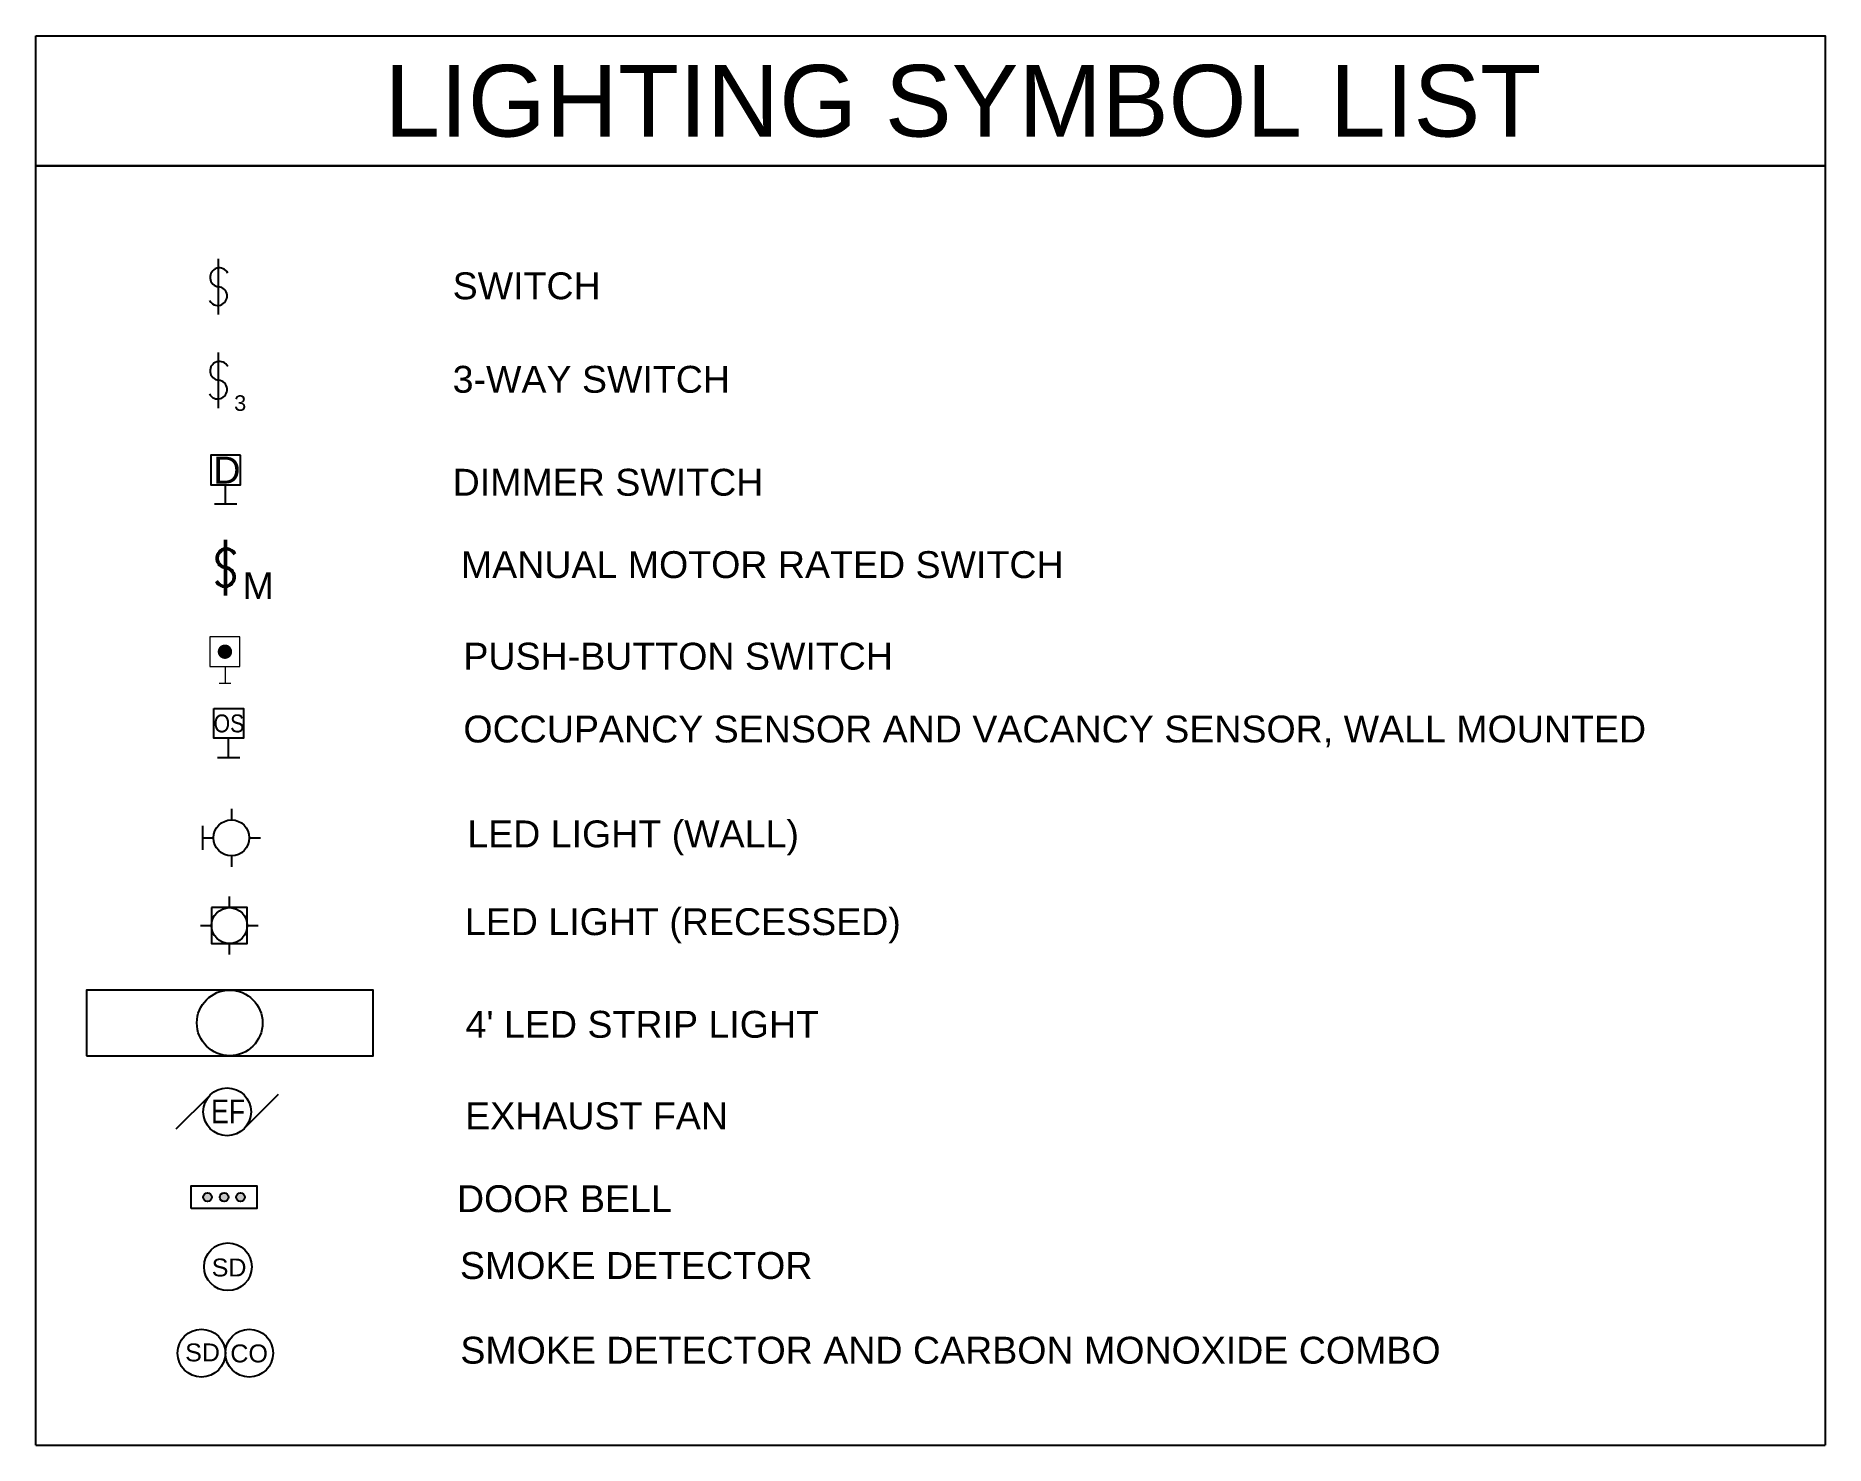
# Model space of a CAD drawing. Header units: inches. Extents: x -4243 to 9462, y -1700 to 6519.
# Drawn here: x -1108.9 to -809.3, y -1424 to -1188 of the extents above; entities that cross this region are included whole.
import ezdxf
from ezdxf.enums import TextEntityAlignment as Align

# ---------------------------------------------------------------- set-up
doc = ezdxf.new("R2010")
doc.units = ezdxf.units.IN
doc.header["$MEASUREMENT"] = 0
doc.layers.add('E-SWITCH', color=6, linetype='Continuous', lineweight=50)
for name, color, linetype in [('E-SYM3', 6, 'Continuous'), ('E-TEXT', 2, 'Continuous'), ('E_LTG', 6, 'Continuous'), ('E_SWITCH', 6, 'Continuous'), ('E_SYM', 6, 'Continuous')]:
    doc.layers.add(name, color=color, linetype=linetype)
doc.layers.get('0').off()
doc.layers.get('0').freeze()
doc.styles.add('ARC-TEXT', font='arial.ttf', dxfattribs={"width": 0.86, "height": 4.5})
doc.styles.add('ArialMT', font='arial.ttf')
doc.styles.add('GEC', font='arial.ttf')

msp = doc.modelspace()

# ---------------------------------------------------------------- texts
at = {"layer": 'E-SYM3', "insert": (-1075.71, -1248.24), "char_height": 2.5978, "width": 49.3529, "attachment_point": 1}
msp.add_mtext('{\\fArial|b0|i0|c0|p34;3}', dxfattribs=at)
at = {"layer": 'E-TEXT', "style": 'GEC'}
msp.add_text('LIGHTING SYMBOL LIST', height=12, dxfattribs=at).set_placement((-1050.57, -1204.92))
for s, p in [('PUSH-BUTTON SWITCH', (-1037.33, -1294.17)), ('OCCUPANCY SENSOR AND VACANCY SENSOR, WALL MOUNTED', (-1037.33, -1306.37))]:
    msp.add_text(s, height=4.5, rotation=0.0005, dxfattribs=at).set_placement(p)
at = {"layer": 'E-TEXT', "char_height": 4.5, "attachment_point": 1, "style": 'GEC'}
for s, insert, width in [('SWITCH', (-1039.13, -1227.66), 95.2023), ('3-WAY SWITCH', (-1039.13, -1243.31), 95.2023), ('DIMMER SWITCH', (-1039.13, -1260.55), 95.2023), ('MANUAL MOTOR RATED SWITCH', (-1037.75, -1274.34), 142.9475), ('LED LIGHT (WALL)', (-1036.68, -1319.43), 183.5002), ('LED LIGHT (RECESSED)', (-1037.08, -1334.13), 202.2865), ("4' LED STRIP LIGHT", (-1036.97, -1351.31), 190.5212), ('EXHAUST FAN', (-1037.04, -1366.64), 129.9069), ('\\pt36;DOOR BELL', (-1038.41, -1380.51), 150.7146), ('SMOKE DETECTOR', (-1037.91, -1391.7), 148.6464), ('SMOKE DETECTOR AND CARBON MONOXIDE COMBO', (-1037.84, -1405.88), 185.1455)]:
    msp.add_mtext(s, dxfattribs=dict(at, insert=insert, width=width))

# ---------------------------------------------------------------- blocks, each defined once
blk = doc.blocks.new('WALL LIGHT')
for points in [[(0, 0.1634), (0, 0.2019)], [(-0.1009, 0.1009), (-0.0625, 0.1009)], [(0.0625, 0.1009), (0.1009, 0.1009)], [(-0.0415, 0), (0.0415, 0)], [(0, 0), (0, 0.0384)]]:
    blk.add_lwpolyline(points)
blk.add_circle((0, 0.1009), 0.0625)
blk = doc.blocks.new('RECESSED LIGHT')
blk.add_lwpolyline([(-0.0625, 0.0625), (-0.0625, -0.0625), (0.0625, -0.0625), (0.0625, 0.0625)], close=True)
for points in [[(0, 0.0625), (0, 0.1009)], [(-0.1009, 0), (-0.0625, 0)], [(0.0625, 0), (0.1009, 0)], [(0, -0.1009), (0, -0.0625)]]:
    blk.add_lwpolyline(points)
blk.add_circle((0, 0), 0.0625)
blk = doc.blocks.new('1FTx4FT LIGHT')
blk.add_lwpolyline([(-0.5, -0.1146), (0.5, -0.1146), (0.5, 0.1146), (-0.5, 0.1146)], close=True)
blk.add_circle((0, 0), 0.1146)
blk = doc.blocks.new('EXHAUST FAN')
for p, q in [((-0.0627, 0.0549), (-0.1786, -0.061)), ((0.0627, -0.0549), (0.1786, 0.061))]:
    blk.add_line(p, q)
blk.add_circle((0, 0), 0.0833)
at = {"style": 'ARC-TEXT', "width": 0.8}
blk.add_text('EF', height=0.08333, dxfattribs=at).set_placement((-0.0561, -0.0405))
blk = doc.blocks.new('SMOKE DETECTOR AND CARBON MONOXIDE COMBO')
at = {"color": 0}
for centre in [(-0.0833, 0), (0.0833, 0)]:
    blk.add_circle(centre, 0.0833, dxfattribs=at)
at = {"color": 0, "style": 'ArialMT'}
for s, p in [('SD', (-0.1401, -0.0288)), ('CO', (0.0175, -0.0323))]:
    blk.add_text(s, height=0.0625, dxfattribs=at).set_placement(p)
blk = doc.blocks.new('DOOR BELL CHIME')
h = blk.add_hatch(color=256)
h.dxf.hatch_style = 1
h.paths.add_polyline_path([(-0.0573, 0.0151, 1), (-0.0573, -0.0151, 1)])
h.paths.add_polyline_path([(0, 0.0151, 1), (0, -0.0151, 1)])
h.paths.add_polyline_path([(0.0573, 0.0151, 1), (0.0573, -0.0151, 1)])
blk.add_lwpolyline([(-0.1146, -0.0397), (-0.1146, 0.0397), (0.1146, 0.0397), (0.1146, -0.0397), (-0.1146, -0.0397)])
for centre in [(-0.0573, 0), (0, 0), (0.0573, 0)]:
    blk.add_circle(centre, 0.0151)
blk = doc.blocks.new('SMOKE DETECTOR')
at = {"color": 0}
blk.add_circle((0, 0), 0.0833, dxfattribs=at)
at = {"color": 0, "style": 'ArialMT'}
blk.add_text('SD', height=0.0625, dxfattribs=at).set_placement((-0.0565, -0.0338))
blk = doc.blocks.new('DIMMER SWITCH')
for p, q in [((0, -0.0391), (0, 0.0391)), ((0, 0), (0.0671, 0))]:
    blk.add_line(p, q)
blk.add_lwpolyline([(0.171, -0.0519), (0.171, 0.0519), (0.0671, 0.0519), (0.0671, -0.0519)], close=True)
at = {"style": 'ARC-TEXT', "width": 1.00018}
blk.add_text('D', height=0.0938, rotation=270, dxfattribs=at).set_placement((0.0716, 0.0427))
blk = doc.blocks.new('SWITCH')
at = {"linetype": 'ByBlock'}
blk.add_line((0, 0), (0, 0.1938), dxfattribs=at)
for centre, start, end in [((0.003, 0.1296), 27.14422, 264.73166), ((-0.003, 0.0643), 207.14422, 84.73166)]:
    blk.add_arc(centre, 0.0328, start, end, dxfattribs=at)
blk = doc.blocks.new('S-1_Gang(S)')
at = {"layer": 'E-SWITCH', "linetype": 'ByBlock'}
blk.add_line((0, 0), (0, 9.3), dxfattribs=at)
for centre, start, end in [((0.14, 6.22), 27.1442, 264.7317), ((-0.14, 3.08), 207.1442, 84.7317)]:
    blk.add_arc(centre, 1.57, start, end, dxfattribs=at)
at = {"layer": 'E-TEXT', "style": 'ArialMT'}
blk.add_attdef('NUM', text='', height=3, dxfattribs=at).set_placement((2.5, 8.25), align=Align.MIDDLE_LEFT)
blk.add_attdef('SWITCH_LEG(A)', text='', height=4.5, dxfattribs=at).set_placement((5.11, 4.65), align=Align.MIDDLE_CENTER)
blk = doc.blocks.new('OCCUPANCY SENSOR')
for p, q in [((0, 0), (0, 0.0671)), ((-0.0391, 0), (0.0391, 0))]:
    blk.add_line(p, q)
blk.add_lwpolyline([(-0.0519, 0.171), (0.0519, 0.171), (0.0519, 0.0671), (-0.0519, 0.0671)], close=True)
at = {"style": 'ARC-TEXT', "width": 0.85}
blk.add_text('OS', height=0.0625, dxfattribs=at).set_placement((-0.0523, 0.0877))
blk = doc.blocks.new('PUSHBUTTON')
at = {"linetype": 'Continuous', "lineweight": 0}
for p, q in [((0, -0.02), (0, 0.0208)), ((0.0583, 0), (0, 0))]:
    blk.add_line(p, q, dxfattribs=at)
blk.add_lwpolyline([(0.0583, -0.0517), (0.1625, -0.0517), (0.1625, 0.0525), (0.0583, 0.0525)], close=True, dxfattribs=at)
at = {"const_width": 0.025}
blk.add_lwpolyline([(0.0979, 0.0004, 1), (0.1229, 0.0004, 1)], format="xyb", close=True, dxfattribs=at)

# ---------------------------------------------------------------- linework, layer by layer
at = {"layer": 'E-TEXT'}
for p, q in [((-1108.93, -1209.8), (-809.3, -1209.8)), ((-1108.93, -1424.04), (-1108.93, -1209.8)), ((-809.3, -1209.8), (-809.3, -1424.04)), ((-1108.93, -1424.04), (-809.3, -1424.04))]:
    msp.add_line(p, q, dxfattribs=at)
msp.add_lwpolyline([(-1108.93, -1188.04), (-809.3, -1188.04), (-809.3, -1209.8), (-1108.93, -1209.8)], close=True, dxfattribs=at)

# ---------------------------------------------------------------- block references
at = {"layer": 'E-SYM3'}
ref = msp.add_blockref('S-1_Gang(S)', (-1077.14, -1281.75), dxfattribs=at)
ref.add_attrib('SWITCH_LEG(A)', 'M', dxfattribs={"layer": 'E-TEXT', "height": 4.5, "style": 'ArialMT'}).set_placement((-1071.68, -1277.86), align=Align.TOP_CENTER)
at = {"layer": 'E_LTG', "xscale": 48, "yscale": 48, "zscale": 48, "rotation": 270}
msp.add_blockref('WALL LIGHT', (-1081.02, -1322.34), dxfattribs=at)
at = {"layer": 'E_LTG', "xscale": 48, "yscale": 48, "zscale": 48}
for name, p in [('RECESSED LIGHT', (-1076.51, -1337.03)), ('1FTx4FT LIGHT', (-1076.46, -1353.33))]:
    msp.add_blockref(name, p, dxfattribs=at)
at = {"layer": 'E_SWITCH', "xscale": 48, "yscale": 48, "zscale": 48}
for name, p in [('SWITCH', (-1078.32, -1234.71)), ('SWITCH', (-1078.32, -1250.37)), ('OCCUPANCY SENSOR', (-1076.65, -1308.89))]:
    msp.add_blockref(name, p, dxfattribs=at)
at = {"layer": 'E_SWITCH', "xscale": 48, "yscale": 48, "zscale": 48, "rotation": 90}
for name, p in [('DIMMER SWITCH', (-1077.14, -1266.45)), ('PUSHBUTTON', (-1077.24, -1296.47))]:
    msp.add_blockref(name, p, dxfattribs=at)
at = {"layer": 'E_SYM', "xscale": 48, "yscale": 48, "zscale": 48}
for name, p in [('EXHAUST FAN', (-1076.89, -1368.21)), ('DOOR BELL CHIME', (-1077.41, -1382.52)), ('SMOKE DETECTOR', (-1076.76, -1394.16)), ('SMOKE DETECTOR AND CARBON MONOXIDE COMBO', (-1077.19, -1408.62))]:
    msp.add_blockref(name, p, dxfattribs=at)

msp.set_redraw_order([(e.dxf.handle, doc.entitydb.next_handle()) for e in msp.query("TEXT MTEXT ATTDEF DIMENSION ARC_DIMENSION")])  # texts and dimensions are drawn at this point

doc.saveas('drawing.dxf')
